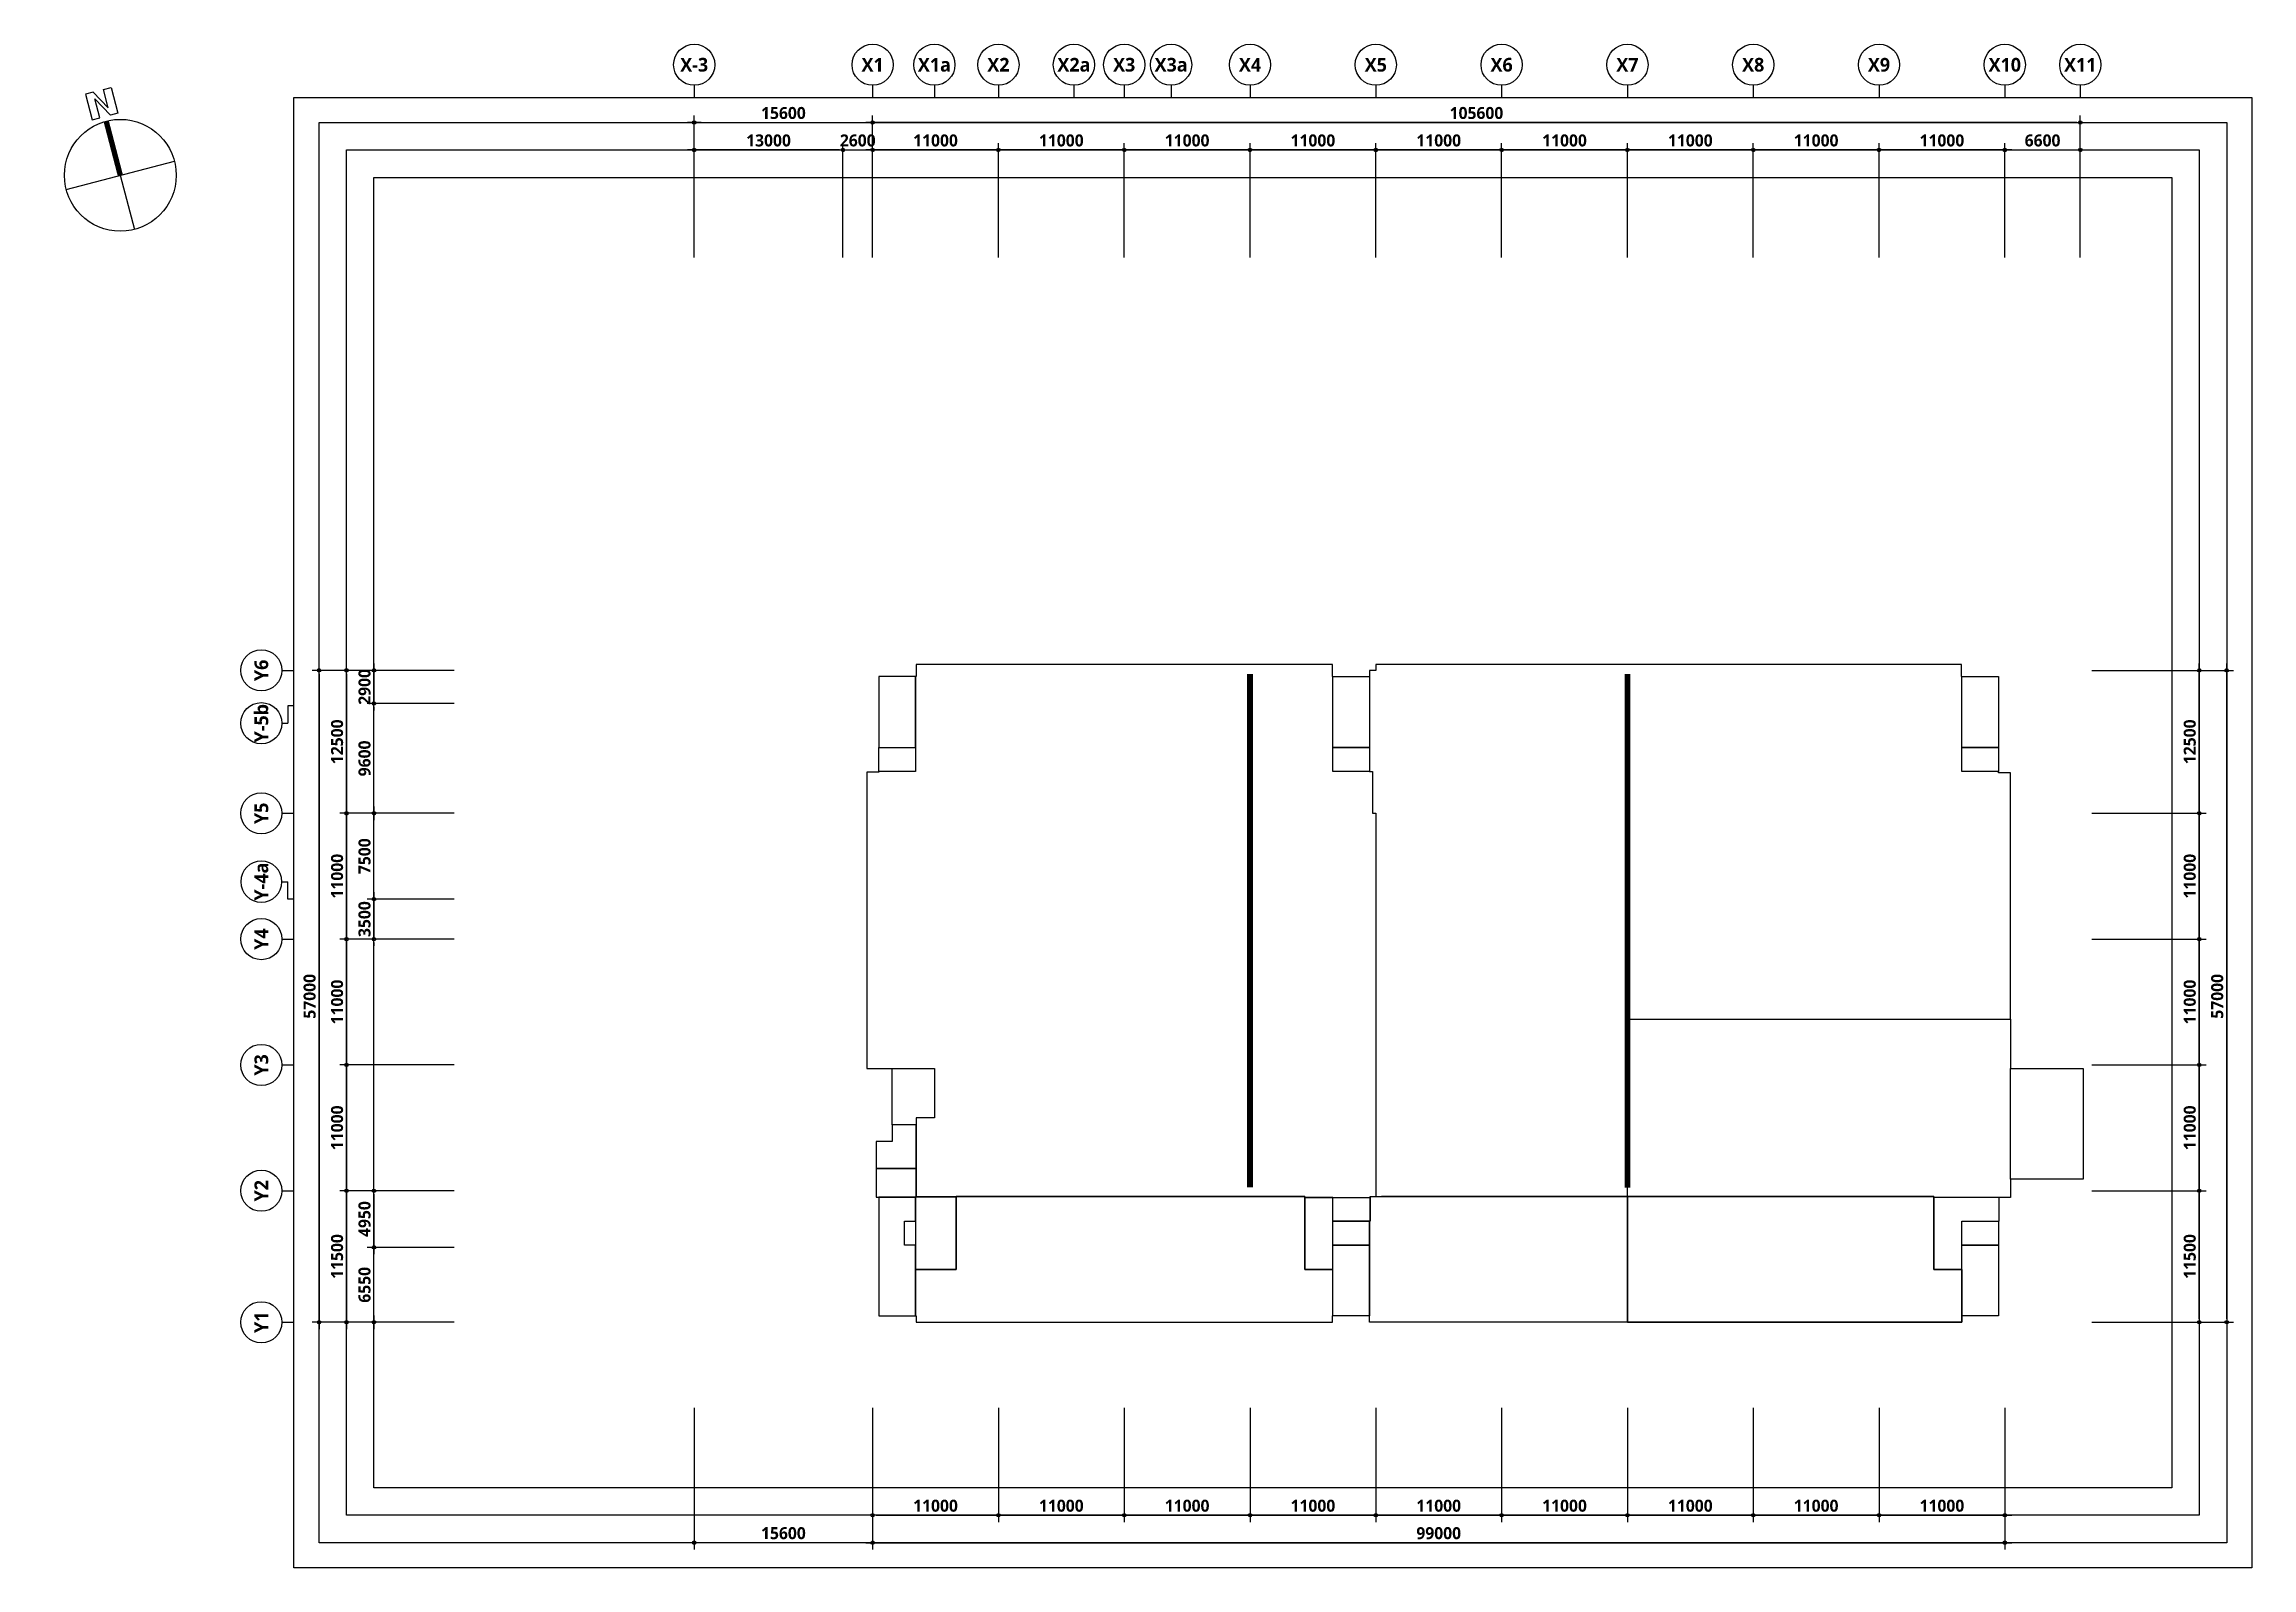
# Model space of a CAD drawing. Header units: millimetres. Extents: x -5354 to 997967, y -1313401 to 249081.
# Drawn here: x 498646 to 691687, y -928197 to -794976 of the extents above; entities that cross this region are included whole.
import ezdxf
from ezdxf.enums import TextEntityAlignment as Align

# ---------------------------------------------------------------- set-up
doc = ezdxf.new("R2010")
doc.units = ezdxf.units.MM
doc.header["$LTSCALE"] = 300
doc.header["$MEASUREMENT"] = 0
doc.header["$PDSIZE"] = -10
doc.layers.get('0').update_dxf_attribs({"linetype": 'CONTINUOUS'})
doc.layers.get('Defpoints').update_dxf_attribs({"color": 153, "linetype": 'CONTINUOUS'})
for name, color, linetype in [('A-ANNO-SYMB', 7, 'CONTINUOUS'), ('A-ANNO-TEXT1', 7, 'CONTINUOUS'), ('A-ST-AXIS-BUB', 7, 'CONTINUOUS'), ('A-ST-AXIS-DIM', 7, 'CONTINUOUS'), ('ILDO_Cosinus Joint', 20, 'CONTINUOUS'), ('X-SEC-종$0$A-ST-AXIS-BUB', 7, 'CONTINUOUS')]:
    doc.layers.add(name, color=color, linetype=linetype)
doc.layers.add('Defpoint', color=161, linetype='CONTINUOUS', plot=False)
doc.layers.add('면적', color=210, linetype='CONTINUOUS', plot=False)
doc.styles.add('SH_대대리576', font='')
doc.styles.get('SH_대대리576').set_extended_font_data('NanumGothic', bold=True)
doc.dimstyles.new('SHP 600', dxfattribs={"dimscale": 300, "dimtxt": 3.5, "dimasz": 1, "dimexe": 2, "dimexo": 2, "dimgap": 1, "dimtad": 1, "dimdec": 0, "dimzin": 0, "dimdsep": 46, "dimtxsty": 'SH_대대리576', "dimblk": 'DIMDOT', "dimcen": 0.09, "dimclrt": 3, "dimadec": 0, "dimazin": 1, "dimtfac": 1, "dimtdec": 0, "dimtix": 1, "dimtmove": 2, "dimatfit": 0, "dimldrblk": 'DIMDOT', "dimfxl": 1, "dimtolj": 1, "dimtzin": 0, "dimarcsym": 0})

msp = doc.modelspace()

# ---------------------------------------------------------------- texts
at = {"layer": 'A-ANNO-TEXT1', "style": 'SH_대대리576'}
for s, p in [('X-3', (555487.2, -796775.9)), ('X1', (571087.2, -796775.9)), ('X1a', (576487.2, -796775.9)), ('X2', (582087.2, -796775.9)), ('X2a', (588687.2, -796775.9)), ('X3', (593087.2, -796775.9)), ('X3a', (597187.2, -796775.9)), ('X4', (604087.2, -796775.9)), ('X5', (615087.2, -796775.9)), ('X6', (626087.2, -796775.9)), ('X7', (637087.2, -796775.9)), ('X8', (648087.2, -796775.9)), ('X9', (659087.2, -796775.9)), ('X10', (670087.2, -796775.9)), ('X11', (676687.2, -796775.9))]:
    msp.add_text(s, height=1200, dxfattribs=at).set_placement(p, align=Align.MIDDLE_CENTER)
for s, p in [('Y6', (517637.2, -849725.9)), ('Y6', (517637.2, -849725.9)), ('Y-5b', (517637.2, -854348.8)), ('Y5', (517637.2, -862225.9)), ('Y-4a', (517637.2, -868203)), ('Y4', (517637.2, -873225.9)), ('Y4', (517637.2, -873225.9)), ('Y3', (517637.2, -884225.9)), ('Y3', (517637.2, -884225.9)), ('Y2', (517637.2, -895225.9)), ('Y2', (517637.2, -895225.9)), ('Y1', (517637.2, -906725.9)), ('Y1', (517637.2, -906725.9))]:
    msp.add_text(s, height=1200, rotation=90, dxfattribs=at).set_placement(p, align=Align.MIDDLE_CENTER)

# ---------------------------------------------------------------- blocks, each defined once
blk = doc.blocks.new('DIMDOT')
at = {"color": 0}
blk.add_line((-2, 0), (2, 0), dxfattribs=at)
for radius in [0.5, 0.25]:
    blk.add_circle((0, 0), radius, dxfattribs=at)
blk = doc.blocks.new('*D756')
at = {"layer": 'A-ST-AXIS-DIM', "color": 0, "lineweight": -2, "transparency": 16777216}
for p, q in [((571087, -813626), (571087, -801226)), ((676387, -801826), (571387, -801826)), ((676687, -813626), (676687, -801226))]:
    blk.add_line(p, q, dxfattribs=at)
at = {"layer": 'Defpoints', "color": 0, "transparency": 16777216}
for p in [(571087, -801826), (571087, -814226), (676687, -814226)]:
    blk.add_point(p, dxfattribs=at)
at = {"layer": 'A-ST-AXIS-DIM', "color": 0, "lineweight": -2, "transparency": 16777216, "xscale": 300, "yscale": 300, "zscale": 300, "rotation": 180}
blk.add_blockref('DIMDOT', (571087, -801826), dxfattribs=at)
at = {"layer": 'A-ST-AXIS-DIM', "color": 0, "lineweight": -2, "transparency": 16777216, "xscale": 300, "yscale": 300, "zscale": 300}
blk.add_blockref('DIMDOT', (676687, -801826), dxfattribs=at)
at = {"layer": 'A-ST-AXIS-DIM', "color": 3, "transparency": 16777216, "insert": (623887, -801001), "char_height": 1050, "attachment_point": 5, "style": 'SH_대대리576'}
blk.add_mtext('\\A1;105600', dxfattribs=at)
blk = doc.blocks.new('*D755')
at = {"layer": 'A-ST-AXIS-DIM', "color": 0, "lineweight": -2, "transparency": 16777216}
for p, q in [((571087, -813626), (571087, -803626)), ((581787, -804226), (571387, -804226)), ((582087, -813626), (582087, -803626))]:
    blk.add_line(p, q, dxfattribs=at)
at = {"layer": 'Defpoints', "color": 0, "transparency": 16777216}
for p in [(571087, -804226), (571087, -814226), (582087, -814226)]:
    blk.add_point(p, dxfattribs=at)
at = {"layer": 'A-ST-AXIS-DIM', "color": 0, "lineweight": -2, "transparency": 16777216, "xscale": 300, "yscale": 300, "zscale": 300, "rotation": 180}
blk.add_blockref('DIMDOT', (571087, -804226), dxfattribs=at)
at = {"layer": 'A-ST-AXIS-DIM', "color": 0, "lineweight": -2, "transparency": 16777216, "xscale": 300, "yscale": 300, "zscale": 300}
blk.add_blockref('DIMDOT', (582087, -804226), dxfattribs=at)
at = {"layer": 'A-ST-AXIS-DIM', "color": 3, "transparency": 16777216, "insert": (576587, -803401), "char_height": 1050, "attachment_point": 5, "style": 'SH_대대리576'}
blk.add_mtext('\\A1;11000', dxfattribs=at)
blk = doc.blocks.new('*D754')
at = {"layer": 'A-ST-AXIS-DIM', "color": 0, "lineweight": -2, "transparency": 16777216}
for p, q in [((582087, -813626), (582087, -803626)), ((592787, -804226), (582387, -804226)), ((593087, -813626), (593087, -803626))]:
    blk.add_line(p, q, dxfattribs=at)
at = {"layer": 'Defpoints', "color": 0, "transparency": 16777216}
for p in [(582087, -804226), (582087, -814226), (593087, -814226)]:
    blk.add_point(p, dxfattribs=at)
at = {"layer": 'A-ST-AXIS-DIM', "color": 0, "lineweight": -2, "transparency": 16777216, "xscale": 300, "yscale": 300, "zscale": 300, "rotation": 180}
blk.add_blockref('DIMDOT', (582087, -804226), dxfattribs=at)
at = {"layer": 'A-ST-AXIS-DIM', "color": 0, "lineweight": -2, "transparency": 16777216, "xscale": 300, "yscale": 300, "zscale": 300}
blk.add_blockref('DIMDOT', (593087, -804226), dxfattribs=at)
at = {"layer": 'A-ST-AXIS-DIM', "color": 3, "transparency": 16777216, "insert": (587587, -803401), "char_height": 1050, "attachment_point": 5, "style": 'SH_대대리576'}
blk.add_mtext('\\A1;11000', dxfattribs=at)
blk = doc.blocks.new('*D753')
at = {"layer": 'A-ST-AXIS-DIM', "color": 0, "lineweight": -2, "transparency": 16777216}
for p, q in [((593087, -813626), (593087, -803626)), ((603787, -804226), (593387, -804226)), ((604087, -813626), (604087, -803626))]:
    blk.add_line(p, q, dxfattribs=at)
at = {"layer": 'Defpoints', "color": 0, "transparency": 16777216}
for p in [(593087, -804226), (593087, -814226), (604087, -814226)]:
    blk.add_point(p, dxfattribs=at)
at = {"layer": 'A-ST-AXIS-DIM', "color": 0, "lineweight": -2, "transparency": 16777216, "xscale": 300, "yscale": 300, "zscale": 300, "rotation": 180}
blk.add_blockref('DIMDOT', (593087, -804226), dxfattribs=at)
at = {"layer": 'A-ST-AXIS-DIM', "color": 0, "lineweight": -2, "transparency": 16777216, "xscale": 300, "yscale": 300, "zscale": 300}
blk.add_blockref('DIMDOT', (604087, -804226), dxfattribs=at)
at = {"layer": 'A-ST-AXIS-DIM', "color": 3, "transparency": 16777216, "insert": (598587, -803401), "char_height": 1050, "attachment_point": 5, "style": 'SH_대대리576'}
blk.add_mtext('\\A1;11000', dxfattribs=at)
blk = doc.blocks.new('*D752')
at = {"layer": 'A-ST-AXIS-DIM', "color": 0, "lineweight": -2, "transparency": 16777216}
for p, q in [((604087, -813626), (604087, -803626)), ((614787, -804226), (604387, -804226)), ((615087, -813626), (615087, -803626))]:
    blk.add_line(p, q, dxfattribs=at)
at = {"layer": 'Defpoints', "color": 0, "transparency": 16777216}
for p in [(604087, -804226), (604087, -814226), (615087, -814226)]:
    blk.add_point(p, dxfattribs=at)
at = {"layer": 'A-ST-AXIS-DIM', "color": 0, "lineweight": -2, "transparency": 16777216, "xscale": 300, "yscale": 300, "zscale": 300, "rotation": 180}
blk.add_blockref('DIMDOT', (604087, -804226), dxfattribs=at)
at = {"layer": 'A-ST-AXIS-DIM', "color": 0, "lineweight": -2, "transparency": 16777216, "xscale": 300, "yscale": 300, "zscale": 300}
blk.add_blockref('DIMDOT', (615087, -804226), dxfattribs=at)
at = {"layer": 'A-ST-AXIS-DIM', "color": 3, "transparency": 16777216, "insert": (609587, -803401), "char_height": 1050, "attachment_point": 5, "style": 'SH_대대리576'}
blk.add_mtext('\\A1;11000', dxfattribs=at)
blk = doc.blocks.new('*D751')
at = {"layer": 'A-ST-AXIS-DIM', "color": 0, "lineweight": -2, "transparency": 16777216}
for p, q in [((615087, -813626), (615087, -803626)), ((625787, -804226), (615387, -804226)), ((626087, -813626), (626087, -803626))]:
    blk.add_line(p, q, dxfattribs=at)
at = {"layer": 'Defpoints', "color": 0, "transparency": 16777216}
for p in [(615087, -804226), (615087, -814226), (626087, -814226)]:
    blk.add_point(p, dxfattribs=at)
at = {"layer": 'A-ST-AXIS-DIM', "color": 0, "lineweight": -2, "transparency": 16777216, "xscale": 300, "yscale": 300, "zscale": 300, "rotation": 180}
blk.add_blockref('DIMDOT', (615087, -804226), dxfattribs=at)
at = {"layer": 'A-ST-AXIS-DIM', "color": 0, "lineweight": -2, "transparency": 16777216, "xscale": 300, "yscale": 300, "zscale": 300}
blk.add_blockref('DIMDOT', (626087, -804226), dxfattribs=at)
at = {"layer": 'A-ST-AXIS-DIM', "color": 3, "transparency": 16777216, "insert": (620587, -803401), "char_height": 1050, "attachment_point": 5, "style": 'SH_대대리576'}
blk.add_mtext('\\A1;11000', dxfattribs=at)
blk = doc.blocks.new('*D750')
at = {"layer": 'A-ST-AXIS-DIM', "color": 0, "lineweight": -2, "transparency": 16777216}
for p, q in [((626087, -813626), (626087, -803626)), ((636787, -804226), (626387, -804226)), ((637087, -813626), (637087, -803626))]:
    blk.add_line(p, q, dxfattribs=at)
at = {"layer": 'Defpoints', "color": 0, "transparency": 16777216}
for p in [(626087, -804226), (626087, -814226), (637087, -814226)]:
    blk.add_point(p, dxfattribs=at)
at = {"layer": 'A-ST-AXIS-DIM', "color": 0, "lineweight": -2, "transparency": 16777216, "xscale": 300, "yscale": 300, "zscale": 300, "rotation": 180}
blk.add_blockref('DIMDOT', (626087, -804226), dxfattribs=at)
at = {"layer": 'A-ST-AXIS-DIM', "color": 0, "lineweight": -2, "transparency": 16777216, "xscale": 300, "yscale": 300, "zscale": 300}
blk.add_blockref('DIMDOT', (637087, -804226), dxfattribs=at)
at = {"layer": 'A-ST-AXIS-DIM', "color": 3, "transparency": 16777216, "insert": (631587, -803401), "char_height": 1050, "attachment_point": 5, "style": 'SH_대대리576'}
blk.add_mtext('\\A1;11000', dxfattribs=at)
blk = doc.blocks.new('*D749')
at = {"layer": 'A-ST-AXIS-DIM', "color": 0, "lineweight": -2, "transparency": 16777216}
for p, q in [((637087, -813626), (637087, -803626)), ((647787, -804226), (637387, -804226)), ((648087, -813626), (648087, -803626))]:
    blk.add_line(p, q, dxfattribs=at)
at = {"layer": 'Defpoints', "color": 0, "transparency": 16777216}
for p in [(637087, -804226), (637087, -814226), (648087, -814226)]:
    blk.add_point(p, dxfattribs=at)
at = {"layer": 'A-ST-AXIS-DIM', "color": 0, "lineweight": -2, "transparency": 16777216, "xscale": 300, "yscale": 300, "zscale": 300, "rotation": 180}
blk.add_blockref('DIMDOT', (637087, -804226), dxfattribs=at)
at = {"layer": 'A-ST-AXIS-DIM', "color": 0, "lineweight": -2, "transparency": 16777216, "xscale": 300, "yscale": 300, "zscale": 300}
blk.add_blockref('DIMDOT', (648087, -804226), dxfattribs=at)
at = {"layer": 'A-ST-AXIS-DIM', "color": 3, "transparency": 16777216, "insert": (642587, -803401), "char_height": 1050, "attachment_point": 5, "style": 'SH_대대리576'}
blk.add_mtext('\\A1;11000', dxfattribs=at)
blk = doc.blocks.new('*D775')
at = {"layer": 'A-ST-AXIS-DIM', "color": 0, "lineweight": -2, "transparency": 16777216}
for p, q in [((648087, -813626), (648087, -803626)), ((658787, -804226), (648387, -804226)), ((659087, -813626), (659087, -803626))]:
    blk.add_line(p, q, dxfattribs=at)
at = {"layer": 'Defpoints', "color": 0, "transparency": 16777216}
for p in [(648087, -804226), (648087, -814226), (659087, -814226)]:
    blk.add_point(p, dxfattribs=at)
at = {"layer": 'A-ST-AXIS-DIM', "color": 0, "lineweight": -2, "transparency": 16777216, "xscale": 300, "yscale": 300, "zscale": 300, "rotation": 180}
blk.add_blockref('DIMDOT', (648087, -804226), dxfattribs=at)
at = {"layer": 'A-ST-AXIS-DIM', "color": 0, "lineweight": -2, "transparency": 16777216, "xscale": 300, "yscale": 300, "zscale": 300}
blk.add_blockref('DIMDOT', (659087, -804226), dxfattribs=at)
at = {"layer": 'A-ST-AXIS-DIM', "color": 3, "transparency": 16777216, "insert": (653587, -803401), "char_height": 1050, "attachment_point": 5, "style": 'SH_대대리576'}
blk.add_mtext('\\A1;11000', dxfattribs=at)
blk = doc.blocks.new('*D774')
at = {"layer": 'A-ST-AXIS-DIM', "color": 0, "lineweight": -2, "transparency": 16777216}
for p, q in [((659087, -813626), (659087, -803626)), ((669787, -804226), (659387, -804226)), ((670087, -813626), (670087, -803626))]:
    blk.add_line(p, q, dxfattribs=at)
at = {"layer": 'Defpoints', "color": 0, "transparency": 16777216}
for p in [(659087, -804226), (659087, -814226), (670087, -814226)]:
    blk.add_point(p, dxfattribs=at)
at = {"layer": 'A-ST-AXIS-DIM', "color": 0, "lineweight": -2, "transparency": 16777216, "xscale": 300, "yscale": 300, "zscale": 300, "rotation": 180}
blk.add_blockref('DIMDOT', (659087, -804226), dxfattribs=at)
at = {"layer": 'A-ST-AXIS-DIM', "color": 0, "lineweight": -2, "transparency": 16777216, "xscale": 300, "yscale": 300, "zscale": 300}
blk.add_blockref('DIMDOT', (670087, -804226), dxfattribs=at)
at = {"layer": 'A-ST-AXIS-DIM', "color": 3, "transparency": 16777216, "insert": (664587, -803401), "char_height": 1050, "attachment_point": 5, "style": 'SH_대대리576'}
blk.add_mtext('\\A1;11000', dxfattribs=at)
blk = doc.blocks.new('*D740')
at = {"layer": 'A-ST-AXIS-DIM', "color": 0, "lineweight": -2, "transparency": 16777216}
for p, q in [((534487, -849726), (522087, -849726)), ((522687, -850026), (522687, -906426)), ((534487, -906726), (522087, -906726))]:
    blk.add_line(p, q, dxfattribs=at)
at = {"layer": 'Defpoints', "color": 0, "transparency": 16777216}
for p in [(535087, -849726), (522687, -906726), (535087, -906726)]:
    blk.add_point(p, dxfattribs=at)
at = {"layer": 'A-ST-AXIS-DIM', "color": 0, "lineweight": -2, "transparency": 16777216, "xscale": 300, "yscale": 300, "zscale": 300}
for p, rotation in [((522687, -849726), 90), ((522687, -906726), 270)]:
    blk.add_blockref('DIMDOT', p, dxfattribs=dict(at, rotation=rotation))
at = {"layer": 'A-ST-AXIS-DIM', "color": 3, "transparency": 16777216, "insert": (521862, -878226), "char_height": 1050, "attachment_point": 5, "rotation": 90, "style": 'SH_대대리576'}
blk.add_mtext('\\A1;57000', dxfattribs=at)
blk = doc.blocks.new('*D739')
at = {"layer": 'A-ST-AXIS-DIM', "color": 0, "lineweight": -2, "transparency": 16777216}
for p, q in [((534487, -895226), (524487, -895226)), ((525087, -895526), (525087, -906426)), ((534487, -906726), (524487, -906726))]:
    blk.add_line(p, q, dxfattribs=at)
at = {"layer": 'Defpoints', "color": 0, "transparency": 16777216}
for p in [(535087, -895226), (525087, -906726), (535087, -906726)]:
    blk.add_point(p, dxfattribs=at)
at = {"layer": 'A-ST-AXIS-DIM', "color": 0, "lineweight": -2, "transparency": 16777216, "xscale": 300, "yscale": 300, "zscale": 300}
for p, rotation in [((525087, -895226), 90), ((525087, -906726), 270)]:
    blk.add_blockref('DIMDOT', p, dxfattribs=dict(at, rotation=rotation))
at = {"layer": 'A-ST-AXIS-DIM', "color": 3, "transparency": 16777216, "insert": (524262, -900976), "char_height": 1050, "attachment_point": 5, "rotation": 90, "style": 'SH_대대리576'}
blk.add_mtext('\\A1;11500', dxfattribs=at)
blk = doc.blocks.new('*D738')
at = {"layer": 'A-ST-AXIS-DIM', "color": 0, "lineweight": -2, "transparency": 16777216}
for p, q in [((534487, -884226), (524487, -884226)), ((525087, -884526), (525087, -894926)), ((534487, -895226), (524487, -895226))]:
    blk.add_line(p, q, dxfattribs=at)
at = {"layer": 'Defpoints', "color": 0, "transparency": 16777216}
for p in [(535087, -884226), (525087, -895226), (535087, -895226)]:
    blk.add_point(p, dxfattribs=at)
at = {"layer": 'A-ST-AXIS-DIM', "color": 0, "lineweight": -2, "transparency": 16777216, "xscale": 300, "yscale": 300, "zscale": 300}
for p, rotation in [((525087, -884226), 90), ((525087, -895226), 270)]:
    blk.add_blockref('DIMDOT', p, dxfattribs=dict(at, rotation=rotation))
at = {"layer": 'A-ST-AXIS-DIM', "color": 3, "transparency": 16777216, "insert": (524262, -889726), "char_height": 1050, "attachment_point": 5, "rotation": 90, "style": 'SH_대대리576'}
blk.add_mtext('\\A1;11000', dxfattribs=at)
blk = doc.blocks.new('*D737')
at = {"layer": 'A-ST-AXIS-DIM', "color": 0, "lineweight": -2, "transparency": 16777216}
for p, q in [((534487, -873226), (524487, -873226)), ((525087, -873526), (525087, -883926)), ((534487, -884226), (524487, -884226))]:
    blk.add_line(p, q, dxfattribs=at)
at = {"layer": 'Defpoints', "color": 0, "transparency": 16777216}
for p in [(535087, -873226), (525087, -884226), (535087, -884226)]:
    blk.add_point(p, dxfattribs=at)
at = {"layer": 'A-ST-AXIS-DIM', "color": 0, "lineweight": -2, "transparency": 16777216, "xscale": 300, "yscale": 300, "zscale": 300}
for p, rotation in [((525087, -873226), 90), ((525087, -884226), 270)]:
    blk.add_blockref('DIMDOT', p, dxfattribs=dict(at, rotation=rotation))
at = {"layer": 'A-ST-AXIS-DIM', "color": 3, "transparency": 16777216, "insert": (524262, -878726), "char_height": 1050, "attachment_point": 5, "rotation": 90, "style": 'SH_대대리576'}
blk.add_mtext('\\A1;11000', dxfattribs=at)
blk = doc.blocks.new('*D736')
at = {"layer": 'A-ST-AXIS-DIM', "color": 0, "lineweight": -2, "transparency": 16777216}
for p, q in [((534487, -862226), (524487, -862226)), ((525087, -862526), (525087, -872926)), ((534487, -873226), (524487, -873226))]:
    blk.add_line(p, q, dxfattribs=at)
at = {"layer": 'Defpoints', "color": 0, "transparency": 16777216}
for p in [(535087, -862226), (525087, -873226), (535087, -873226)]:
    blk.add_point(p, dxfattribs=at)
at = {"layer": 'A-ST-AXIS-DIM', "color": 0, "lineweight": -2, "transparency": 16777216, "xscale": 300, "yscale": 300, "zscale": 300}
for p, rotation in [((525087, -862226), 90), ((525087, -873226), 270)]:
    blk.add_blockref('DIMDOT', p, dxfattribs=dict(at, rotation=rotation))
at = {"layer": 'A-ST-AXIS-DIM', "color": 3, "transparency": 16777216, "insert": (524262, -867726), "char_height": 1050, "attachment_point": 5, "rotation": 90, "style": 'SH_대대리576'}
blk.add_mtext('\\A1;11000', dxfattribs=at)
blk = doc.blocks.new('*D735')
at = {"layer": 'A-ST-AXIS-DIM', "color": 0, "lineweight": -2, "transparency": 16777216}
for p, q in [((534487, -849726), (524487, -849726)), ((525087, -850026), (525087, -861926)), ((534487, -862226), (524487, -862226))]:
    blk.add_line(p, q, dxfattribs=at)
at = {"layer": 'Defpoints', "color": 0, "transparency": 16777216}
for p in [(535087, -849726), (525087, -862226), (535087, -862226)]:
    blk.add_point(p, dxfattribs=at)
at = {"layer": 'A-ST-AXIS-DIM', "color": 0, "lineweight": -2, "transparency": 16777216, "xscale": 300, "yscale": 300, "zscale": 300}
for p, rotation in [((525087, -849726), 90), ((525087, -862226), 270)]:
    blk.add_blockref('DIMDOT', p, dxfattribs=dict(at, rotation=rotation))
at = {"layer": 'A-ST-AXIS-DIM', "color": 3, "transparency": 16777216, "insert": (524262, -855976), "char_height": 1050, "attachment_point": 5, "rotation": 90, "style": 'SH_대대리576'}
blk.add_mtext('\\A1;12500', dxfattribs=at)
blk = doc.blocks.new('*D692')
at = {"layer": 'A-ST-AXIS-DIM', "color": 0, "lineweight": -2, "transparency": 16777216}
for p, q in [((677687, -849726), (687687, -849726)), ((687087, -861926), (687087, -850026)), ((677687, -862226), (687687, -862226))]:
    blk.add_line(p, q, dxfattribs=at)
at = {"layer": 'Defpoints', "color": 0, "transparency": 16777216}
for p in [(677087, -849726), (687087, -849726), (677087, -862226)]:
    blk.add_point(p, dxfattribs=at)
at = {"layer": 'A-ST-AXIS-DIM', "color": 0, "lineweight": -2, "transparency": 16777216, "xscale": 300, "yscale": 300, "zscale": 300}
for p, rotation in [((687087, -849726), 90), ((687087, -862226), 270)]:
    blk.add_blockref('DIMDOT', p, dxfattribs=dict(at, rotation=rotation))
at = {"layer": 'A-ST-AXIS-DIM', "color": 3, "transparency": 16777216, "insert": (686262, -855976), "char_height": 1050, "attachment_point": 5, "rotation": 90, "style": 'SH_대대리576'}
blk.add_mtext('\\A1;12500', dxfattribs=at)
blk = doc.blocks.new('*D691')
at = {"layer": 'A-ST-AXIS-DIM', "color": 0, "lineweight": -2, "transparency": 16777216}
for p, q in [((677687, -862226), (687687, -862226)), ((687087, -872926), (687087, -862526)), ((677687, -873226), (687687, -873226))]:
    blk.add_line(p, q, dxfattribs=at)
at = {"layer": 'Defpoints', "color": 0, "transparency": 16777216}
for p in [(677087, -862226), (687087, -862226), (677087, -873226)]:
    blk.add_point(p, dxfattribs=at)
at = {"layer": 'A-ST-AXIS-DIM', "color": 0, "lineweight": -2, "transparency": 16777216, "xscale": 300, "yscale": 300, "zscale": 300}
for p, rotation in [((687087, -862226), 90), ((687087, -873226), 270)]:
    blk.add_blockref('DIMDOT', p, dxfattribs=dict(at, rotation=rotation))
at = {"layer": 'A-ST-AXIS-DIM', "color": 3, "transparency": 16777216, "insert": (686262, -867726), "char_height": 1050, "attachment_point": 5, "rotation": 90, "style": 'SH_대대리576'}
blk.add_mtext('\\A1;11000', dxfattribs=at)
blk = doc.blocks.new('*D607')
at = {"layer": 'A-ST-AXIS-DIM', "color": 0, "lineweight": -2, "transparency": 16777216}
for p, q in [((677687, -873226), (687687, -873226)), ((687087, -883926), (687087, -873526)), ((677687, -884226), (687687, -884226))]:
    blk.add_line(p, q, dxfattribs=at)
at = {"layer": 'Defpoints', "color": 0, "transparency": 16777216}
for p in [(677087, -873226), (687087, -873226), (677087, -884226)]:
    blk.add_point(p, dxfattribs=at)
at = {"layer": 'A-ST-AXIS-DIM', "color": 0, "lineweight": -2, "transparency": 16777216, "xscale": 300, "yscale": 300, "zscale": 300}
for p, rotation in [((687087, -873226), 90), ((687087, -884226), 270)]:
    blk.add_blockref('DIMDOT', p, dxfattribs=dict(at, rotation=rotation))
at = {"layer": 'A-ST-AXIS-DIM', "color": 3, "transparency": 16777216, "insert": (686262, -878726), "char_height": 1050, "attachment_point": 5, "rotation": 90, "style": 'SH_대대리576'}
blk.add_mtext('\\A1;11000', dxfattribs=at)
blk = doc.blocks.new('*D606')
at = {"layer": 'A-ST-AXIS-DIM', "color": 0, "lineweight": -2, "transparency": 16777216}
for p, q in [((677687, -884226), (687687, -884226)), ((687087, -894926), (687087, -884526)), ((677687, -895226), (687687, -895226))]:
    blk.add_line(p, q, dxfattribs=at)
at = {"layer": 'Defpoints', "color": 0, "transparency": 16777216}
for p in [(677087, -884226), (687087, -884226), (677087, -895226)]:
    blk.add_point(p, dxfattribs=at)
at = {"layer": 'A-ST-AXIS-DIM', "color": 0, "lineweight": -2, "transparency": 16777216, "xscale": 300, "yscale": 300, "zscale": 300}
for p, rotation in [((687087, -884226), 90), ((687087, -895226), 270)]:
    blk.add_blockref('DIMDOT', p, dxfattribs=dict(at, rotation=rotation))
at = {"layer": 'A-ST-AXIS-DIM', "color": 3, "transparency": 16777216, "insert": (686262, -889726), "char_height": 1050, "attachment_point": 5, "rotation": 90, "style": 'SH_대대리576'}
blk.add_mtext('\\A1;11000', dxfattribs=at)
blk = doc.blocks.new('*D605')
at = {"layer": 'A-ST-AXIS-DIM', "color": 0, "lineweight": -2, "transparency": 16777216}
for p, q in [((677687, -895226), (687687, -895226)), ((687087, -906426), (687087, -895526)), ((677687, -906726), (687687, -906726))]:
    blk.add_line(p, q, dxfattribs=at)
at = {"layer": 'Defpoints', "color": 0, "transparency": 16777216}
for p in [(677087, -895226), (687087, -895226), (677087, -906726)]:
    blk.add_point(p, dxfattribs=at)
at = {"layer": 'A-ST-AXIS-DIM', "color": 0, "lineweight": -2, "transparency": 16777216, "xscale": 300, "yscale": 300, "zscale": 300}
for p, rotation in [((687087, -895226), 90), ((687087, -906726), 270)]:
    blk.add_blockref('DIMDOT', p, dxfattribs=dict(at, rotation=rotation))
at = {"layer": 'A-ST-AXIS-DIM', "color": 3, "transparency": 16777216, "insert": (686262, -900976), "char_height": 1050, "attachment_point": 5, "rotation": 90, "style": 'SH_대대리576'}
blk.add_mtext('\\A1;11500', dxfattribs=at)
blk = doc.blocks.new('*D604')
at = {"layer": 'A-ST-AXIS-DIM', "color": 0, "lineweight": -2, "transparency": 16777216}
for p, q in [((677687, -849726), (690087, -849726)), ((689487, -906426), (689487, -850026)), ((677687, -906726), (690087, -906726))]:
    blk.add_line(p, q, dxfattribs=at)
at = {"layer": 'Defpoints', "color": 0, "transparency": 16777216}
for p in [(677087, -849726), (689487, -849726), (677087, -906726)]:
    blk.add_point(p, dxfattribs=at)
at = {"layer": 'A-ST-AXIS-DIM', "color": 0, "lineweight": -2, "transparency": 16777216, "xscale": 300, "yscale": 300, "zscale": 300}
for p, rotation in [((689487, -849726), 90), ((689487, -906726), 270)]:
    blk.add_blockref('DIMDOT', p, dxfattribs=dict(at, rotation=rotation))
at = {"layer": 'A-ST-AXIS-DIM', "color": 3, "transparency": 16777216, "insert": (688662, -878226), "char_height": 1050, "attachment_point": 5, "rotation": 90, "style": 'SH_대대리576'}
blk.add_mtext('\\A1;57000', dxfattribs=at)
blk = doc.blocks.new('*D603')
at = {"layer": 'A-ST-AXIS-DIM', "color": 0, "lineweight": -2, "transparency": 16777216}
for p, q in [((571087, -914197), (571087, -924197)), ((582087, -914197), (582087, -924197)), ((571387, -923597), (581787, -923597))]:
    blk.add_line(p, q, dxfattribs=at)
at = {"layer": 'Defpoints', "color": 0, "transparency": 16777216}
for p in [(571087, -913597), (582087, -913597), (582087, -923597)]:
    blk.add_point(p, dxfattribs=at)
at = {"layer": 'A-ST-AXIS-DIM', "color": 0, "lineweight": -2, "transparency": 16777216, "xscale": 300, "yscale": 300, "zscale": 300, "rotation": 180}
blk.add_blockref('DIMDOT', (571087, -923597), dxfattribs=at)
at = {"layer": 'A-ST-AXIS-DIM', "color": 0, "lineweight": -2, "transparency": 16777216, "xscale": 300, "yscale": 300, "zscale": 300}
blk.add_blockref('DIMDOT', (582087, -923597), dxfattribs=at)
at = {"layer": 'A-ST-AXIS-DIM', "color": 3, "transparency": 16777216, "insert": (576587, -922772), "char_height": 1050, "attachment_point": 5, "style": 'SH_대대리576'}
blk.add_mtext('\\A1;11000', dxfattribs=at)
blk = doc.blocks.new('*D602')
at = {"layer": 'A-ST-AXIS-DIM', "color": 0, "lineweight": -2, "transparency": 16777216}
for p, q in [((582087, -914197), (582087, -924197)), ((593087, -914197), (593087, -924197)), ((582387, -923597), (592787, -923597))]:
    blk.add_line(p, q, dxfattribs=at)
at = {"layer": 'Defpoints', "color": 0, "transparency": 16777216}
for p in [(582087, -913597), (593087, -913597), (593087, -923597)]:
    blk.add_point(p, dxfattribs=at)
at = {"layer": 'A-ST-AXIS-DIM', "color": 0, "lineweight": -2, "transparency": 16777216, "xscale": 300, "yscale": 300, "zscale": 300, "rotation": 180}
blk.add_blockref('DIMDOT', (582087, -923597), dxfattribs=at)
at = {"layer": 'A-ST-AXIS-DIM', "color": 0, "lineweight": -2, "transparency": 16777216, "xscale": 300, "yscale": 300, "zscale": 300}
blk.add_blockref('DIMDOT', (593087, -923597), dxfattribs=at)
at = {"layer": 'A-ST-AXIS-DIM', "color": 3, "transparency": 16777216, "insert": (587587, -922772), "char_height": 1050, "attachment_point": 5, "style": 'SH_대대리576'}
blk.add_mtext('\\A1;11000', dxfattribs=at)
blk = doc.blocks.new('*D601')
at = {"layer": 'A-ST-AXIS-DIM', "color": 0, "lineweight": -2, "transparency": 16777216}
for p, q in [((593087, -914197), (593087, -924197)), ((604087, -914197), (604087, -924197)), ((593387, -923597), (603787, -923597))]:
    blk.add_line(p, q, dxfattribs=at)
at = {"layer": 'Defpoints', "color": 0, "transparency": 16777216}
for p in [(593087, -913597), (604087, -913597), (604087, -923597)]:
    blk.add_point(p, dxfattribs=at)
at = {"layer": 'A-ST-AXIS-DIM', "color": 0, "lineweight": -2, "transparency": 16777216, "xscale": 300, "yscale": 300, "zscale": 300, "rotation": 180}
blk.add_blockref('DIMDOT', (593087, -923597), dxfattribs=at)
at = {"layer": 'A-ST-AXIS-DIM', "color": 0, "lineweight": -2, "transparency": 16777216, "xscale": 300, "yscale": 300, "zscale": 300}
blk.add_blockref('DIMDOT', (604087, -923597), dxfattribs=at)
at = {"layer": 'A-ST-AXIS-DIM', "color": 3, "transparency": 16777216, "insert": (598587, -922772), "char_height": 1050, "attachment_point": 5, "style": 'SH_대대리576'}
blk.add_mtext('\\A1;11000', dxfattribs=at)
blk = doc.blocks.new('*D600')
at = {"layer": 'A-ST-AXIS-DIM', "color": 0, "lineweight": -2, "transparency": 16777216}
for p, q in [((604087, -914197), (604087, -924197)), ((615087, -914197), (615087, -924197)), ((604387, -923597), (614787, -923597))]:
    blk.add_line(p, q, dxfattribs=at)
at = {"layer": 'Defpoints', "color": 0, "transparency": 16777216}
for p in [(604087, -913597), (615087, -913597), (615087, -923597)]:
    blk.add_point(p, dxfattribs=at)
at = {"layer": 'A-ST-AXIS-DIM', "color": 0, "lineweight": -2, "transparency": 16777216, "xscale": 300, "yscale": 300, "zscale": 300, "rotation": 180}
blk.add_blockref('DIMDOT', (604087, -923597), dxfattribs=at)
at = {"layer": 'A-ST-AXIS-DIM', "color": 0, "lineweight": -2, "transparency": 16777216, "xscale": 300, "yscale": 300, "zscale": 300}
blk.add_blockref('DIMDOT', (615087, -923597), dxfattribs=at)
at = {"layer": 'A-ST-AXIS-DIM', "color": 3, "transparency": 16777216, "insert": (609587, -922772), "char_height": 1050, "attachment_point": 5, "style": 'SH_대대리576'}
blk.add_mtext('\\A1;11000', dxfattribs=at)
blk = doc.blocks.new('*D599')
at = {"layer": 'A-ST-AXIS-DIM', "color": 0, "lineweight": -2, "transparency": 16777216}
for p, q in [((615087, -914197), (615087, -924197)), ((626087, -914197), (626087, -924197)), ((615387, -923597), (625787, -923597))]:
    blk.add_line(p, q, dxfattribs=at)
at = {"layer": 'Defpoints', "color": 0, "transparency": 16777216}
for p in [(615087, -913597), (626087, -913597), (626087, -923597)]:
    blk.add_point(p, dxfattribs=at)
at = {"layer": 'A-ST-AXIS-DIM', "color": 0, "lineweight": -2, "transparency": 16777216, "xscale": 300, "yscale": 300, "zscale": 300, "rotation": 180}
blk.add_blockref('DIMDOT', (615087, -923597), dxfattribs=at)
at = {"layer": 'A-ST-AXIS-DIM', "color": 0, "lineweight": -2, "transparency": 16777216, "xscale": 300, "yscale": 300, "zscale": 300}
blk.add_blockref('DIMDOT', (626087, -923597), dxfattribs=at)
at = {"layer": 'A-ST-AXIS-DIM', "color": 3, "transparency": 16777216, "insert": (620587, -922772), "char_height": 1050, "attachment_point": 5, "style": 'SH_대대리576'}
blk.add_mtext('\\A1;11000', dxfattribs=at)
blk = doc.blocks.new('*D598')
at = {"layer": 'A-ST-AXIS-DIM', "color": 0, "lineweight": -2, "transparency": 16777216}
for p, q in [((626087, -914197), (626087, -924197)), ((637087, -914197), (637087, -924197)), ((626387, -923597), (636787, -923597))]:
    blk.add_line(p, q, dxfattribs=at)
at = {"layer": 'Defpoints', "color": 0, "transparency": 16777216}
for p in [(626087, -913597), (637087, -913597), (637087, -923597)]:
    blk.add_point(p, dxfattribs=at)
at = {"layer": 'A-ST-AXIS-DIM', "color": 0, "lineweight": -2, "transparency": 16777216, "xscale": 300, "yscale": 300, "zscale": 300, "rotation": 180}
blk.add_blockref('DIMDOT', (626087, -923597), dxfattribs=at)
at = {"layer": 'A-ST-AXIS-DIM', "color": 0, "lineweight": -2, "transparency": 16777216, "xscale": 300, "yscale": 300, "zscale": 300}
blk.add_blockref('DIMDOT', (637087, -923597), dxfattribs=at)
at = {"layer": 'A-ST-AXIS-DIM', "color": 3, "transparency": 16777216, "insert": (631587, -922772), "char_height": 1050, "attachment_point": 5, "style": 'SH_대대리576'}
blk.add_mtext('\\A1;11000', dxfattribs=at)
blk = doc.blocks.new('*D597')
at = {"layer": 'A-ST-AXIS-DIM', "color": 0, "lineweight": -2, "transparency": 16777216}
for p, q in [((637087, -914197), (637087, -924197)), ((648087, -914197), (648087, -924197)), ((637387, -923597), (647787, -923597))]:
    blk.add_line(p, q, dxfattribs=at)
at = {"layer": 'Defpoints', "color": 0, "transparency": 16777216}
for p in [(637087, -913597), (648087, -913597), (648087, -923597)]:
    blk.add_point(p, dxfattribs=at)
at = {"layer": 'A-ST-AXIS-DIM', "color": 0, "lineweight": -2, "transparency": 16777216, "xscale": 300, "yscale": 300, "zscale": 300, "rotation": 180}
blk.add_blockref('DIMDOT', (637087, -923597), dxfattribs=at)
at = {"layer": 'A-ST-AXIS-DIM', "color": 0, "lineweight": -2, "transparency": 16777216, "xscale": 300, "yscale": 300, "zscale": 300}
blk.add_blockref('DIMDOT', (648087, -923597), dxfattribs=at)
at = {"layer": 'A-ST-AXIS-DIM', "color": 3, "transparency": 16777216, "insert": (642587, -922772), "char_height": 1050, "attachment_point": 5, "style": 'SH_대대리576'}
blk.add_mtext('\\A1;11000', dxfattribs=at)
blk = doc.blocks.new('*D596')
at = {"layer": 'A-ST-AXIS-DIM', "color": 0, "lineweight": -2, "transparency": 16777216}
for p, q in [((648087, -914197), (648087, -924197)), ((659087, -914197), (659087, -924197)), ((648387, -923597), (658787, -923597))]:
    blk.add_line(p, q, dxfattribs=at)
at = {"layer": 'Defpoints', "color": 0, "transparency": 16777216}
for p in [(648087, -913597), (659087, -913597), (659087, -923597)]:
    blk.add_point(p, dxfattribs=at)
at = {"layer": 'A-ST-AXIS-DIM', "color": 0, "lineweight": -2, "transparency": 16777216, "xscale": 300, "yscale": 300, "zscale": 300, "rotation": 180}
blk.add_blockref('DIMDOT', (648087, -923597), dxfattribs=at)
at = {"layer": 'A-ST-AXIS-DIM', "color": 0, "lineweight": -2, "transparency": 16777216, "xscale": 300, "yscale": 300, "zscale": 300}
blk.add_blockref('DIMDOT', (659087, -923597), dxfattribs=at)
at = {"layer": 'A-ST-AXIS-DIM', "color": 3, "transparency": 16777216, "insert": (653587, -922772), "char_height": 1050, "attachment_point": 5, "style": 'SH_대대리576'}
blk.add_mtext('\\A1;11000', dxfattribs=at)
blk = doc.blocks.new('*D595')
at = {"layer": 'A-ST-AXIS-DIM', "color": 0, "lineweight": -2, "transparency": 16777216}
for p, q in [((659087, -914197), (659087, -924197)), ((670087, -914197), (670087, -924197)), ((659387, -923597), (669787, -923597))]:
    blk.add_line(p, q, dxfattribs=at)
at = {"layer": 'Defpoints', "color": 0, "transparency": 16777216}
for p in [(659087, -913597), (670087, -913597), (670087, -923597)]:
    blk.add_point(p, dxfattribs=at)
at = {"layer": 'A-ST-AXIS-DIM', "color": 0, "lineweight": -2, "transparency": 16777216, "xscale": 300, "yscale": 300, "zscale": 300, "rotation": 180}
blk.add_blockref('DIMDOT', (659087, -923597), dxfattribs=at)
at = {"layer": 'A-ST-AXIS-DIM', "color": 0, "lineweight": -2, "transparency": 16777216, "xscale": 300, "yscale": 300, "zscale": 300}
blk.add_blockref('DIMDOT', (670087, -923597), dxfattribs=at)
at = {"layer": 'A-ST-AXIS-DIM', "color": 3, "transparency": 16777216, "insert": (664587, -922772), "char_height": 1050, "attachment_point": 5, "style": 'SH_대대리576'}
blk.add_mtext('\\A1;11000', dxfattribs=at)
blk = doc.blocks.new('*D594')
at = {"layer": 'A-ST-AXIS-DIM', "color": 0, "lineweight": -2, "transparency": 16777216}
for p, q in [((571087, -914197), (571087, -926597)), ((670087, -914197), (670087, -926597)), ((571387, -925997), (669787, -925997))]:
    blk.add_line(p, q, dxfattribs=at)
at = {"layer": 'Defpoints', "color": 0, "transparency": 16777216}
for p in [(571087, -913597), (670087, -913597), (670087, -925997)]:
    blk.add_point(p, dxfattribs=at)
at = {"layer": 'A-ST-AXIS-DIM', "color": 0, "lineweight": -2, "transparency": 16777216, "xscale": 300, "yscale": 300, "zscale": 300, "rotation": 180}
blk.add_blockref('DIMDOT', (571087, -925997), dxfattribs=at)
at = {"layer": 'A-ST-AXIS-DIM', "color": 0, "lineweight": -2, "transparency": 16777216, "xscale": 300, "yscale": 300, "zscale": 300}
blk.add_blockref('DIMDOT', (670087, -925997), dxfattribs=at)
at = {"layer": 'A-ST-AXIS-DIM', "color": 3, "transparency": 16777216, "insert": (620587, -925172), "char_height": 1050, "attachment_point": 5, "style": 'SH_대대리576'}
blk.add_mtext('\\A1;99000', dxfattribs=at)
blk = doc.blocks.new('*D587')
at = {"layer": 'A-ST-AXIS-DIM', "color": 0, "lineweight": -2, "transparency": 16777216}
for p, q in [((670087, -813626), (670087, -803626)), ((670387, -804226), (676387, -804226)), ((676687, -813626), (676687, -803626))]:
    blk.add_line(p, q, dxfattribs=at)
at = {"layer": 'Defpoints', "color": 0, "transparency": 16777216}
for p in [(676687, -804226), (670087, -814226), (676687, -814226)]:
    blk.add_point(p, dxfattribs=at)
at = {"layer": 'A-ST-AXIS-DIM', "color": 0, "lineweight": -2, "transparency": 16777216, "xscale": 300, "yscale": 300, "zscale": 300, "rotation": 180}
blk.add_blockref('DIMDOT', (670087, -804226), dxfattribs=at)
at = {"layer": 'A-ST-AXIS-DIM', "color": 0, "lineweight": -2, "transparency": 16777216, "xscale": 300, "yscale": 300, "zscale": 300}
blk.add_blockref('DIMDOT', (676687, -804226), dxfattribs=at)
at = {"layer": 'A-ST-AXIS-DIM', "color": 3, "transparency": 16777216, "insert": (673387, -803401), "char_height": 1050, "attachment_point": 5, "style": 'SH_대대리576'}
blk.add_mtext('\\A1;6600', dxfattribs=at)
blk = doc.blocks.new('dr-sy-018-D-M')
at = {"layer": 'A-ANNO-SYMB'}
for p, q in [((-1, 16.4), (-2.5, 16.4)), ((-2.5, 16.4), (-2.5, 11.4)), ((-1, 16.4), (1, 12.8)), ((-1, 15.09), (1.05, 11.4)), ((-1, 11.4), (-1, 15.09)), ((1, 12.8), (1, 16.4)), ((1, 16.4), (2.5, 16.4)), ((2.5, 16.4), (2.5, 11.4)), ((-2.5, 11.4), (-1, 11.4)), ((2.5, 11.4), (1.05, 11.4)), ((-10.5, 0), (10.5, 0)), ((0, 0), (0, -10.5))]:
    blk.add_line(p, q, dxfattribs=at)
at = {"layer": 'A-ANNO-SYMB', "const_width": 1}
blk.add_lwpolyline([(0, 10.5), (0, 0)], dxfattribs=at)
at = {"layer": 'A-ANNO-SYMB'}
blk.add_circle((0, 0), 10.5, dxfattribs=at)
blk = doc.blocks.new('A-ST-AXIS-BUB-1')
at = {"layer": 'A-ST-AXIS-BUB'}
blk.add_line((0, 350), (0, 0), dxfattribs=at)
blk.add_circle((0, 950), 600, dxfattribs=at)
blk = doc.blocks.new('A-ST-AXIS-BUB-2')
at = {"layer": 'X-SEC-종$0$A-ST-AXIS-BUB'}
blk.add_line((1800, 1050, -103000), (1800, 525, -103000), dxfattribs=at)
at = {"layer": 'X-SEC-종$0$A-ST-AXIS-BUB', "elevation": -103000}
blk.add_lwpolyline([(3323, 0), (3323, 525), (1800, 525)], dxfattribs=at)
at = {"layer": 'X-SEC-종$0$A-ST-AXIS-BUB'}
blk.add_circle((1800, 2850, -103000), 1800, dxfattribs=at)
blk = doc.blocks.new('*D645')
at = {"layer": 'A-ST-AXIS-DIM', "color": 0, "lineweight": -2, "transparency": 16777216}
for p, q in [((555487, -813626), (555487, -801226)), ((555787, -801826), (570787, -801826)), ((571087, -813626), (571087, -801226))]:
    blk.add_line(p, q, dxfattribs=at)
at = {"layer": 'Defpoints', "color": 0, "transparency": 16777216}
for p in [(571087, -801826), (555487, -814226), (571087, -814226)]:
    blk.add_point(p, dxfattribs=at)
at = {"layer": 'A-ST-AXIS-DIM', "color": 0, "lineweight": -2, "transparency": 16777216, "xscale": 300, "yscale": 300, "zscale": 300, "rotation": 180}
blk.add_blockref('DIMDOT', (555487, -801826), dxfattribs=at)
at = {"layer": 'A-ST-AXIS-DIM', "color": 0, "lineweight": -2, "transparency": 16777216, "xscale": 300, "yscale": 300, "zscale": 300}
blk.add_blockref('DIMDOT', (571087, -801826), dxfattribs=at)
at = {"layer": 'A-ST-AXIS-DIM', "color": 3, "transparency": 16777216, "insert": (563287, -801001), "char_height": 1050, "attachment_point": 5, "style": 'SH_대대리576'}
blk.add_mtext('\\A1;15600', dxfattribs=at)
blk = doc.blocks.new('*D644')
at = {"layer": 'A-ST-AXIS-DIM', "color": 0, "lineweight": -2, "transparency": 16777216}
for p, q in [((555487, -914197), (555487, -926597)), ((571087, -914197), (571087, -926597)), ((570787, -925997), (555787, -925997))]:
    blk.add_line(p, q, dxfattribs=at)
at = {"layer": 'Defpoints', "color": 0, "transparency": 16777216}
for p in [(555487, -913597), (571087, -913597), (555487, -925997)]:
    blk.add_point(p, dxfattribs=at)
at = {"layer": 'A-ST-AXIS-DIM', "color": 0, "lineweight": -2, "transparency": 16777216, "xscale": 300, "yscale": 300, "zscale": 300, "rotation": 180}
blk.add_blockref('DIMDOT', (555487, -925997), dxfattribs=at)
at = {"layer": 'A-ST-AXIS-DIM', "color": 0, "lineweight": -2, "transparency": 16777216, "xscale": 300, "yscale": 300, "zscale": 300}
blk.add_blockref('DIMDOT', (571087, -925997), dxfattribs=at)
at = {"layer": 'A-ST-AXIS-DIM', "color": 3, "transparency": 16777216, "insert": (563287, -925172), "char_height": 1050, "attachment_point": 5, "style": 'SH_대대리576'}
blk.add_mtext('\\A1;15600', dxfattribs=at)
blk = doc.blocks.new('*D655')
at = {"layer": 'A-ST-AXIS-DIM', "color": 0, "lineweight": -2, "transparency": 16777216}
for p, q in [((534487, -869726), (526887, -869726)), ((527487, -869426), (527487, -869126)), ((527487, -869726), (527487, -873226)), ((534487, -873226), (526887, -873226)), ((527487, -873526), (527487, -873826))]:
    blk.add_line(p, q, dxfattribs=at)
at = {"layer": 'Defpoints', "color": 0, "transparency": 16777216}
for p in [(535087, -869726), (527487, -873226), (535087, -873226)]:
    blk.add_point(p, dxfattribs=at)
at = {"layer": 'A-ST-AXIS-DIM', "color": 0, "lineweight": -2, "transparency": 16777216, "xscale": 300, "yscale": 300, "zscale": 300}
for p, rotation in [((527487, -869726), 270), ((527487, -873226), 90)]:
    blk.add_blockref('DIMDOT', p, dxfattribs=dict(at, rotation=rotation))
at = {"layer": 'A-ST-AXIS-DIM', "color": 3, "transparency": 16777216, "insert": (526662, -871476), "char_height": 1050, "attachment_point": 5, "rotation": 90, "style": 'SH_대대리576'}
blk.add_mtext('\\A1;3500', dxfattribs=at)
blk = doc.blocks.new('*D654')
at = {"layer": 'A-ST-AXIS-DIM', "color": 0, "lineweight": -2, "transparency": 16777216}
for p, q in [((534487, -862226), (526887, -862226)), ((527487, -869426), (527487, -862526)), ((534487, -869726), (526887, -869726))]:
    blk.add_line(p, q, dxfattribs=at)
at = {"layer": 'Defpoints', "color": 0, "transparency": 16777216}
for p in [(527487, -862226), (535087, -862226), (535087, -869726)]:
    blk.add_point(p, dxfattribs=at)
at = {"layer": 'A-ST-AXIS-DIM', "color": 0, "lineweight": -2, "transparency": 16777216, "xscale": 300, "yscale": 300, "zscale": 300}
for p, rotation in [((527487, -862226), 90), ((527487, -869726), 270)]:
    blk.add_blockref('DIMDOT', p, dxfattribs=dict(at, rotation=rotation))
at = {"layer": 'A-ST-AXIS-DIM', "color": 3, "transparency": 16777216, "insert": (526662, -865976), "char_height": 1050, "attachment_point": 5, "rotation": 90, "style": 'SH_대대리576'}
blk.add_mtext('\\A1;7500', dxfattribs=at)
blk = doc.blocks.new('*D646')
at = {"layer": 'A-ST-AXIS-DIM', "color": 0, "lineweight": -2, "transparency": 16777216}
for p, q in [((568187, -804226), (567887, -804226)), ((568487, -813626), (568487, -803626)), ((568487, -804226), (571087, -804226)), ((571087, -813626), (571087, -803626)), ((571387, -804226), (571687, -804226))]:
    blk.add_line(p, q, dxfattribs=at)
at = {"layer": 'Defpoints', "color": 0, "transparency": 16777216}
for p in [(571087, -804226), (568487, -814226), (571087, -814226)]:
    blk.add_point(p, dxfattribs=at)
at = {"layer": 'A-ST-AXIS-DIM', "color": 0, "lineweight": -2, "transparency": 16777216, "xscale": 300, "yscale": 300, "zscale": 300}
blk.add_blockref('DIMDOT', (568487, -804226), dxfattribs=at)
at = {"layer": 'A-ST-AXIS-DIM', "color": 0, "lineweight": -2, "transparency": 16777216, "xscale": 300, "yscale": 300, "zscale": 300, "rotation": 180}
blk.add_blockref('DIMDOT', (571087, -804226), dxfattribs=at)
at = {"layer": 'A-ST-AXIS-DIM', "color": 3, "transparency": 16777216, "insert": (569787, -803401), "char_height": 1050, "attachment_point": 5, "style": 'SH_대대리576'}
blk.add_mtext('\\A1;2600', dxfattribs=at)
blk = doc.blocks.new('*D586')
at = {"layer": 'A-ST-AXIS-DIM', "color": 0, "lineweight": -2, "transparency": 16777216}
for p, q in [((555487, -813626), (555487, -803626)), ((568187, -804226), (555787, -804226)), ((568487, -813626), (568487, -803626))]:
    blk.add_line(p, q, dxfattribs=at)
at = {"layer": 'Defpoints', "color": 0, "transparency": 16777216}
for p in [(555487, -804226), (555487, -814226), (568487, -814226)]:
    blk.add_point(p, dxfattribs=at)
at = {"layer": 'A-ST-AXIS-DIM', "color": 0, "lineweight": -2, "transparency": 16777216, "xscale": 300, "yscale": 300, "zscale": 300, "rotation": 180}
blk.add_blockref('DIMDOT', (555487, -804226), dxfattribs=at)
at = {"layer": 'A-ST-AXIS-DIM', "color": 0, "lineweight": -2, "transparency": 16777216, "xscale": 300, "yscale": 300, "zscale": 300}
blk.add_blockref('DIMDOT', (568487, -804226), dxfattribs=at)
at = {"layer": 'A-ST-AXIS-DIM', "color": 3, "transparency": 16777216, "insert": (561987, -803401), "char_height": 1050, "attachment_point": 5, "style": 'SH_대대리576'}
blk.add_mtext('\\A1;13000', dxfattribs=at)
blk = doc.blocks.new('*D585')
at = {"layer": 'A-ST-AXIS-DIM', "color": 0, "lineweight": -2, "transparency": 16777216}
for p, q in [((534487, -852626), (526887, -852626)), ((527487, -861926), (527487, -852926)), ((534487, -862226), (526887, -862226))]:
    blk.add_line(p, q, dxfattribs=at)
at = {"layer": 'Defpoints', "color": 0, "transparency": 16777216}
for p in [(527487, -852626), (535087, -852626), (535087, -862226)]:
    blk.add_point(p, dxfattribs=at)
at = {"layer": 'A-ST-AXIS-DIM', "color": 0, "lineweight": -2, "transparency": 16777216, "xscale": 300, "yscale": 300, "zscale": 300}
for p, rotation in [((527487, -852626), 90), ((527487, -862226), 270)]:
    blk.add_blockref('DIMDOT', p, dxfattribs=dict(at, rotation=rotation))
at = {"layer": 'A-ST-AXIS-DIM', "color": 3, "transparency": 16777216, "insert": (526662, -857426), "char_height": 1050, "attachment_point": 5, "rotation": 90, "style": 'SH_대대리576'}
blk.add_mtext('\\A1;9600', dxfattribs=at)
blk = doc.blocks.new('*D584')
at = {"layer": 'A-ST-AXIS-DIM', "color": 0, "lineweight": -2, "transparency": 16777216}
for p, q in [((527487, -849426), (527487, -849126)), ((534487, -849726), (526887, -849726)), ((527487, -849726), (527487, -852626)), ((534487, -852626), (526887, -852626)), ((527487, -852926), (527487, -853226))]:
    blk.add_line(p, q, dxfattribs=at)
at = {"layer": 'Defpoints', "color": 0, "transparency": 16777216}
for p in [(535087, -849726), (527487, -852626), (535087, -852626)]:
    blk.add_point(p, dxfattribs=at)
at = {"layer": 'A-ST-AXIS-DIM', "color": 0, "lineweight": -2, "transparency": 16777216, "xscale": 300, "yscale": 300, "zscale": 300}
for p, rotation in [((527487, -849726), 270), ((527487, -852626), 90)]:
    blk.add_blockref('DIMDOT', p, dxfattribs=dict(at, rotation=rotation))
at = {"layer": 'A-ST-AXIS-DIM', "color": 3, "transparency": 16777216, "insert": (526662, -851176), "char_height": 1050, "attachment_point": 5, "rotation": 90, "style": 'SH_대대리576'}
blk.add_mtext('\\A1;2900', dxfattribs=at)
blk = doc.blocks.new('*D583')
at = {"layer": 'A-ST-AXIS-DIM', "color": 0, "lineweight": -2, "transparency": 16777216}
for p, q in [((534487, -900176), (526887, -900176)), ((527487, -906426), (527487, -900476)), ((534487, -906726), (526887, -906726))]:
    blk.add_line(p, q, dxfattribs=at)
at = {"layer": 'Defpoints', "color": 0, "transparency": 16777216}
for p in [(527487, -900176), (535087, -900176), (535087, -906726)]:
    blk.add_point(p, dxfattribs=at)
at = {"layer": 'A-ST-AXIS-DIM', "color": 0, "lineweight": -2, "transparency": 16777216, "xscale": 300, "yscale": 300, "zscale": 300}
for p, rotation in [((527487, -900176), 90), ((527487, -906726), 270)]:
    blk.add_blockref('DIMDOT', p, dxfattribs=dict(at, rotation=rotation))
at = {"layer": 'A-ST-AXIS-DIM', "color": 3, "transparency": 16777216, "insert": (526662, -903451), "char_height": 1050, "attachment_point": 5, "rotation": 90, "style": 'SH_대대리576'}
blk.add_mtext('\\A1;6550', dxfattribs=at)
blk = doc.blocks.new('*D582')
at = {"layer": 'A-ST-AXIS-DIM', "color": 0, "lineweight": -2, "transparency": 16777216}
for p, q in [((534487, -895226), (526887, -895226)), ((527487, -895526), (527487, -899876)), ((534487, -900176), (526887, -900176))]:
    blk.add_line(p, q, dxfattribs=at)
at = {"layer": 'Defpoints', "color": 0, "transparency": 16777216}
for p in [(535087, -895226), (527487, -900176), (535087, -900176)]:
    blk.add_point(p, dxfattribs=at)
at = {"layer": 'A-ST-AXIS-DIM', "color": 0, "lineweight": -2, "transparency": 16777216, "xscale": 300, "yscale": 300, "zscale": 300}
for p, rotation in [((527487, -895226), 90), ((527487, -900176), 270)]:
    blk.add_blockref('DIMDOT', p, dxfattribs=dict(at, rotation=rotation))
at = {"layer": 'A-ST-AXIS-DIM', "color": 3, "transparency": 16777216, "insert": (526662, -897701), "char_height": 1050, "attachment_point": 5, "rotation": 90, "style": 'SH_대대리576'}
blk.add_mtext('\\A1;4950', dxfattribs=at)
blk = doc.blocks.new('G$CF9371588')
blk.add_line((7800, 10975, 103000), (4300, 10975, 103000))
at = {"layer": '면적'}
for p, q in [((100000, 12500, 103000), (100000, 22200, 103000)), ((66500, 0, 103000), (66500, 11000, 103000))]:
    blk.add_line(p, q, dxfattribs=at)
for points in [[(100000, 26500), (100000, 48025), (98950, 48025), (98950, 48150), (95750, 48150), (95750, 56450), (95700, 56450), (95700, 57500), (44500, 57500), (44500, 57000), (43950, 57000), (43950, 56450), (43950, 48150), (40750, 48150), (40750, 56450), (40700, 56450), (40700, 57500), (4300, 57500), (4300, 56450), (4250, 56450), (4250, 48150), (1050, 48150), (1050, 48100), (0, 48100), (0, 22200), (2200, 22200), (5900, 22200), (5900, 17860), (4300, 17860), (4300, 10975), (7800, 10975), (7800, 11000), (38300, 11000), (38300, 10900), (44000, 10900), (44000, 11000), (66500, 11000), (66500, 26500)], [(40750, 56450), (43950, 56450), (43950, 50250), (40750, 50250)], [(40750, 50250), (43950, 50250), (43950, 48150), (40750, 48150)], [(2200, 17260), (2200, 22200), (5900, 22200), (5900, 17860), (4300, 17860), (4300, 17260)], [(2200, 17260), (2200, 15800), (800, 15800), (800, 13450), (4300, 13450), (4300, 17260), (2200, 17260)], [(800, 13450), (800, 10950), (1050, 10950), (4300, 10950), (4300, 13450)], [(4250, 8850), (4250, 10950), (1050, 10950), (1050, 550), (4250, 550), (4250, 6750), (3300, 6750), (3300, 8850)], [(4250, 4600), (4250, 550), (4300, 550), (4300, 0), (40700, 0), (40700, 550), (40750, 550), (40750, 4600), (38300, 4600), (38300, 11000), (7800, 11000), (7800, 4600)], [(4300, 10975), (4300, 10950), (4250, 10950), (4250, 8850), (4250, 8850), (4250, 6750), (4250, 6750), (4250, 4600), (7800, 4600), (7800, 10975)], [(38300, 10900), (38300, 4600), (40750, 4600), (40750, 8850), (40750, 8850), (40750, 8850), (40750, 8850), (40750, 10900)], [(40750, 10900), (44000, 10900), (44000, 8850), (40750, 8850)], [(43950, 0), (43950, 8850), (44000, 8850), (44000, 11000), (93300, 11000), (93300, 4602), (95750, 4602), (95750, 0)], [(93300, 10900), (93300, 4602), (95700, 4602), (95700, 4602), (95750, 4602), (95750, 8850), (99000, 8850), (99000, 8850), (99000, 9000), (99000, 10900)], [(40750, 8850), (43950, 8850), (43950, 6750), (40750, 6750)], [(98950, 6750), (95750, 6750), (95750, 8850), (98950, 8850)], [(40750, 6750), (43950, 6750), (43950, 550), (40750, 550)], [(98950, 550), (95750, 550), (95750, 6750), (98950, 6750)]]:
    blk.add_lwpolyline(points, close=True, dxfattribs=at)
at = {"layer": '면적', "elevation": 103000}
for points in [[(1050, 50250), (4250, 50250), (4250, 56450), (1050, 56450)], [(98950, 50250), (95750, 50250), (95750, 56450), (98950, 56450)], [(1050, 50250), (4250, 50250), (4250, 48150), (1050, 48150)], [(95750, 50250), (98950, 50250), (98950, 48150), (95750, 48150)], [(66500, 11000), (66500, 26500), (100000, 26500), (100000, 22200), (106350, 22200), (106350, 12500), (100000, 12500), (100000, 10900), (93300, 10900), (93300, 11000)], [(66500, 11000), (66500, 0), (95750, 0), (95750, 4602), (93300, 4602), (93300, 11000)], [(3300, 8850), (4250, 8850), (4250, 6750), (3300, 6750)]]:
    blk.add_lwpolyline(points, close=True, dxfattribs=at)
at = {"layer": '면적'}
for points in [[(43950, 48150), (44200, 48150), (44200, 44500), (44500, 44500), (44500, 11000)], [(7800, 11000), (38300, 11000)], [(7800, 11000), (38300, 11000)], [(93300, 11000), (45000, 11000)]]:
    blk.add_lwpolyline(points, dxfattribs=at)

# ---------------------------------------------------------------- dimensions: what is measured, and where the dimension line sits
at = {"layer": 'A-ST-AXIS-DIM'}
for base, p1, p2, angle, picture, middle in [((571087.2, -801825.9), (555487.2, -814225.9), (571087.2, -814225.9), 180, '*D645', (563287.2, -801000.9)), ((571087.2, -804225.9), (568487.2, -814225.9), (571087.2, -814225.9), 180, '*D646', (569787.2, -803400.9)), ((676687.2, -804225.9), (670087.2, -814225.9), (676687.2, -814225.9), 180, '*D587', (673387.2, -803400.9)), ((522687.2, -906725.9), (535087.2, -849725.9), (535087.2, -906725.9), 90, '*D740', (521862.2, -878225.9)), ((525087.2, -862225.9), (535087.2, -849725.9), (535087.2, -862225.9), 90, '*D735', (524262.2, -855975.9)), ((527487.2, -852625.9), (535087.2, -849725.9), (535087.2, -852625.9), 90, '*D584', (526662.2, -851175.9)), ((687087.2, -849725.9), (677087.2, -862225.9), (677087.2, -849725.9), 270, '*D692', (686262.2, -855975.9)), ((689487.2, -849725.9), (677087.2, -906725.9), (677087.2, -849725.9), 270, '*D604', (688662.2, -878225.9)), ((527487.2, -852625.9), (535087.2, -862225.9), (535087.2, -852625.9), 270, '*D585', (526662.2, -857425.9)), ((525087.2, -873225.9), (535087.2, -862225.9), (535087.2, -873225.9), 90, '*D736', (524262.2, -867725.9)), ((527487.2, -862225.9), (535087.2, -869725.9), (535087.2, -862225.9), 270, '*D654', (526662.2, -865975.9)), ((687087.2, -862225.9), (677087.2, -873225.9), (677087.2, -862225.9), 270, '*D691', (686262.2, -867725.9)), ((527487.2, -873225.9), (535087.2, -869725.9), (535087.2, -873225.9), 90, '*D655', (526662.2, -871475.9)), ((525087.2, -884225.9), (535087.2, -873225.9), (535087.2, -884225.9), 90, '*D737', (524262.2, -878725.9)), ((687087.2, -873225.9), (677087.2, -884225.9), (677087.2, -873225.9), 270, '*D607', (686262.2, -878725.9)), ((525087.2, -895225.9), (535087.2, -884225.9), (535087.2, -895225.9), 90, '*D738', (524262.2, -889725.9)), ((687087.2, -884225.9), (677087.2, -895225.9), (677087.2, -884225.9), 270, '*D606', (686262.2, -889725.9)), ((525087.2, -906725.9), (535087.2, -895225.9), (535087.2, -906725.9), 90, '*D739', (524262.2, -900975.9)), ((527487.2, -900175.9), (535087.2, -895225.9), (535087.2, -900175.9), 90, '*D582', (526662.2, -897700.9)), ((687087.2, -895225.9), (677087.2, -906725.9), (677087.2, -895225.9), 270, '*D605', (686262.2, -900975.9)), ((527487.2, -900175.9), (535087.2, -906725.9), (535087.2, -900175.9), 270, '*D583', (526662.2, -903450.9)), ((582087.2, -923597.4), (571087.2, -913597.4), (582087.2, -913597.4), 180, '*D603', (576587.2, -922772.4)), ((670087.2, -925997.4), (571087.2, -913597.4), (670087.2, -913597.4), 180, '*D594', (620587.2, -925172.4)), ((593087.2, -923597.4), (582087.2, -913597.4), (593087.2, -913597.4), 180, '*D602', (587587.2, -922772.4)), ((604087.2, -923597.4), (593087.2, -913597.4), (604087.2, -913597.4), 180, '*D601', (598587.2, -922772.4)), ((615087.2, -923597.4), (604087.2, -913597.4), (615087.2, -913597.4), 180, '*D600', (609587.2, -922772.4)), ((626087.2, -923597.4), (615087.2, -913597.4), (626087.2, -913597.4), 180, '*D599', (620587.2, -922772.4)), ((637087.2, -923597.4), (626087.2, -913597.4), (637087.2, -913597.4), 180, '*D598', (631587.2, -922772.4)), ((648087.2, -923597.4), (637087.2, -913597.4), (648087.2, -913597.4), 180, '*D597', (642587.2, -922772.4)), ((659087.2, -923597.4), (648087.2, -913597.4), (659087.2, -913597.4), 180, '*D596', (653587.2, -922772.4)), ((670087.2, -923597.4), (659087.2, -913597.4), (670087.2, -913597.4), 180, '*D595', (664587.2, -922772.4))]:
    dim = msp.add_linear_dim(base=base, p1=p1, p2=p2, angle=angle, dimstyle='SHP 600', dxfattribs=at)
    dim.commit()
    dim.dimension.update_dxf_attribs({"geometry": picture, "text_midpoint": middle})
for base, p1, p2, picture, middle in [((571087.2, -801825.9), (676687.2, -814225.9), (571087.2, -814225.9), '*D756', (623887.2, -801000.9)), ((555487.2, -804225.9), (568487.2, -814225.9), (555487.2, -814225.9), '*D586', (561987.2, -803400.9)), ((571087.2, -804225.9), (582087.2, -814225.9), (571087.2, -814225.9), '*D755', (576587.2, -803400.9)), ((582087.2, -804225.9), (593087.2, -814225.9), (582087.2, -814225.9), '*D754', (587587.2, -803400.9)), ((593087.2, -804225.9), (604087.2, -814225.9), (593087.2, -814225.9), '*D753', (598587.2, -803400.9)), ((604087.2, -804225.9), (615087.2, -814225.9), (604087.2, -814225.9), '*D752', (609587.2, -803400.9)), ((615087.2, -804225.9), (626087.2, -814225.9), (615087.2, -814225.9), '*D751', (620587.2, -803400.9)), ((626087.2, -804225.9), (637087.2, -814225.9), (626087.2, -814225.9), '*D750', (631587.2, -803400.9)), ((637087.2, -804225.9), (648087.2, -814225.9), (637087.2, -814225.9), '*D749', (642587.2, -803400.9)), ((648087.2, -804225.9), (659087.2, -814225.9), (648087.2, -814225.9), '*D775', (653587.2, -803400.9)), ((659087.2, -804225.9), (670087.2, -814225.9), (659087.2, -814225.9), '*D774', (664587.2, -803400.9)), ((555487.2, -925997.4), (571087.2, -913597.4), (555487.2, -913597.4), '*D644', (563287.2, -925172.4))]:
    dim = msp.add_linear_dim(base=base, p1=p1, p2=p2, dimstyle='SHP 600', dxfattribs=at)
    dim.commit()
    dim.dimension.update_dxf_attribs({"geometry": picture, "text_midpoint": middle})

# ---------------------------------------------------------------- linework, layer by layer
at = {"layer": 'Defpoint'}
for points in [[(691687.2, -928197.4), (520487.2, -928197.4), (520487.2, -799625.9), (691687.2, -799625.9)], [(689487.2, -925997.4), (522687.2, -925997.4), (522687.2, -801825.9), (689487.2, -801825.9)], [(687087.2, -923597.4), (525087.2, -923597.4), (525087.2, -804225.9), (687087.2, -804225.9)], [(684687.2, -921197.4), (527487.2, -921197.4), (527487.2, -806625.9), (684687.2, -806625.9)]]:
    msp.add_lwpolyline(points, close=True, dxfattribs=at)
at = {"layer": 'ILDO_Cosinus Joint', "const_width": 500, "elevation": 103000}
for points in [[(604087.2, -850054.9), (604087.2, -894926.9)], [(637087.2, -850054.9), (637087.2, -894946.9)]]:
    msp.add_lwpolyline(points, dxfattribs=at)

# ---------------------------------------------------------------- block references
at = {"xscale": 465.6960000000489, "yscale": 465.6960000000489, "zscale": 465.6960000000489, "rotation": 14.62512501076412}
msp.add_blockref('dr-sy-018-D-M', (505305.4, -806442.3), dxfattribs=at)
msp.add_blockref('G$CF9371588', (570587.2, -906725.9))
at = {"layer": 'A-ST-AXIS-BUB', "xscale": 3, "yscale": 3, "zscale": 3}
for p in [(555487.2, -799625.9), (571087.2, -799625.9), (576487.2, -799625.9), (582087.2, -799625.9), (588687.2, -799625.9), (593087.2, -799625.9), (597187.2, -799625.9), (604087.2, -799625.9), (615087.2, -799625.9), (626087.2, -799625.9), (637087.2, -799625.9), (648087.2, -799625.9), (659087.2, -799625.9), (670087.2, -799625.9), (676687.2, -799625.9)]:
    msp.add_blockref('A-ST-AXIS-BUB-1', p, dxfattribs=at)
at = {"layer": 'A-ST-AXIS-BUB', "xscale": 3, "yscale": 3, "zscale": 3, "rotation": 90}
for p in [(520487.2, -849725.9), (520487.2, -849725.9), (520487.2, -862225.9), (520487.2, -873225.9), (520487.2, -873225.9), (520487.2, -884225.9), (520487.2, -884225.9), (520487.2, -895225.9), (520487.2, -895225.9), (520487.2, -906725.9), (520487.2, -906725.9)]:
    msp.add_blockref('A-ST-AXIS-BUB-1', p, dxfattribs=at)
at = {"layer": 'A-ST-AXIS-BUB', "rotation": 90}
msp.add_blockref('A-ST-AXIS-BUB-2', (520487.2, -856148.8), dxfattribs=at)
at = {"layer": 'A-ST-AXIS-BUB', "xscale": -1, "rotation": 89.99999999999984}
msp.add_blockref('A-ST-AXIS-BUB-2', (520487.2, -866403), dxfattribs=at)

msp.set_redraw_order([(e.dxf.handle, doc.entitydb.next_handle()) for e in msp.query("TEXT MTEXT ATTDEF DIMENSION ARC_DIMENSION")])  # texts and dimensions are drawn at this point

doc.saveas('drawing.dxf')
